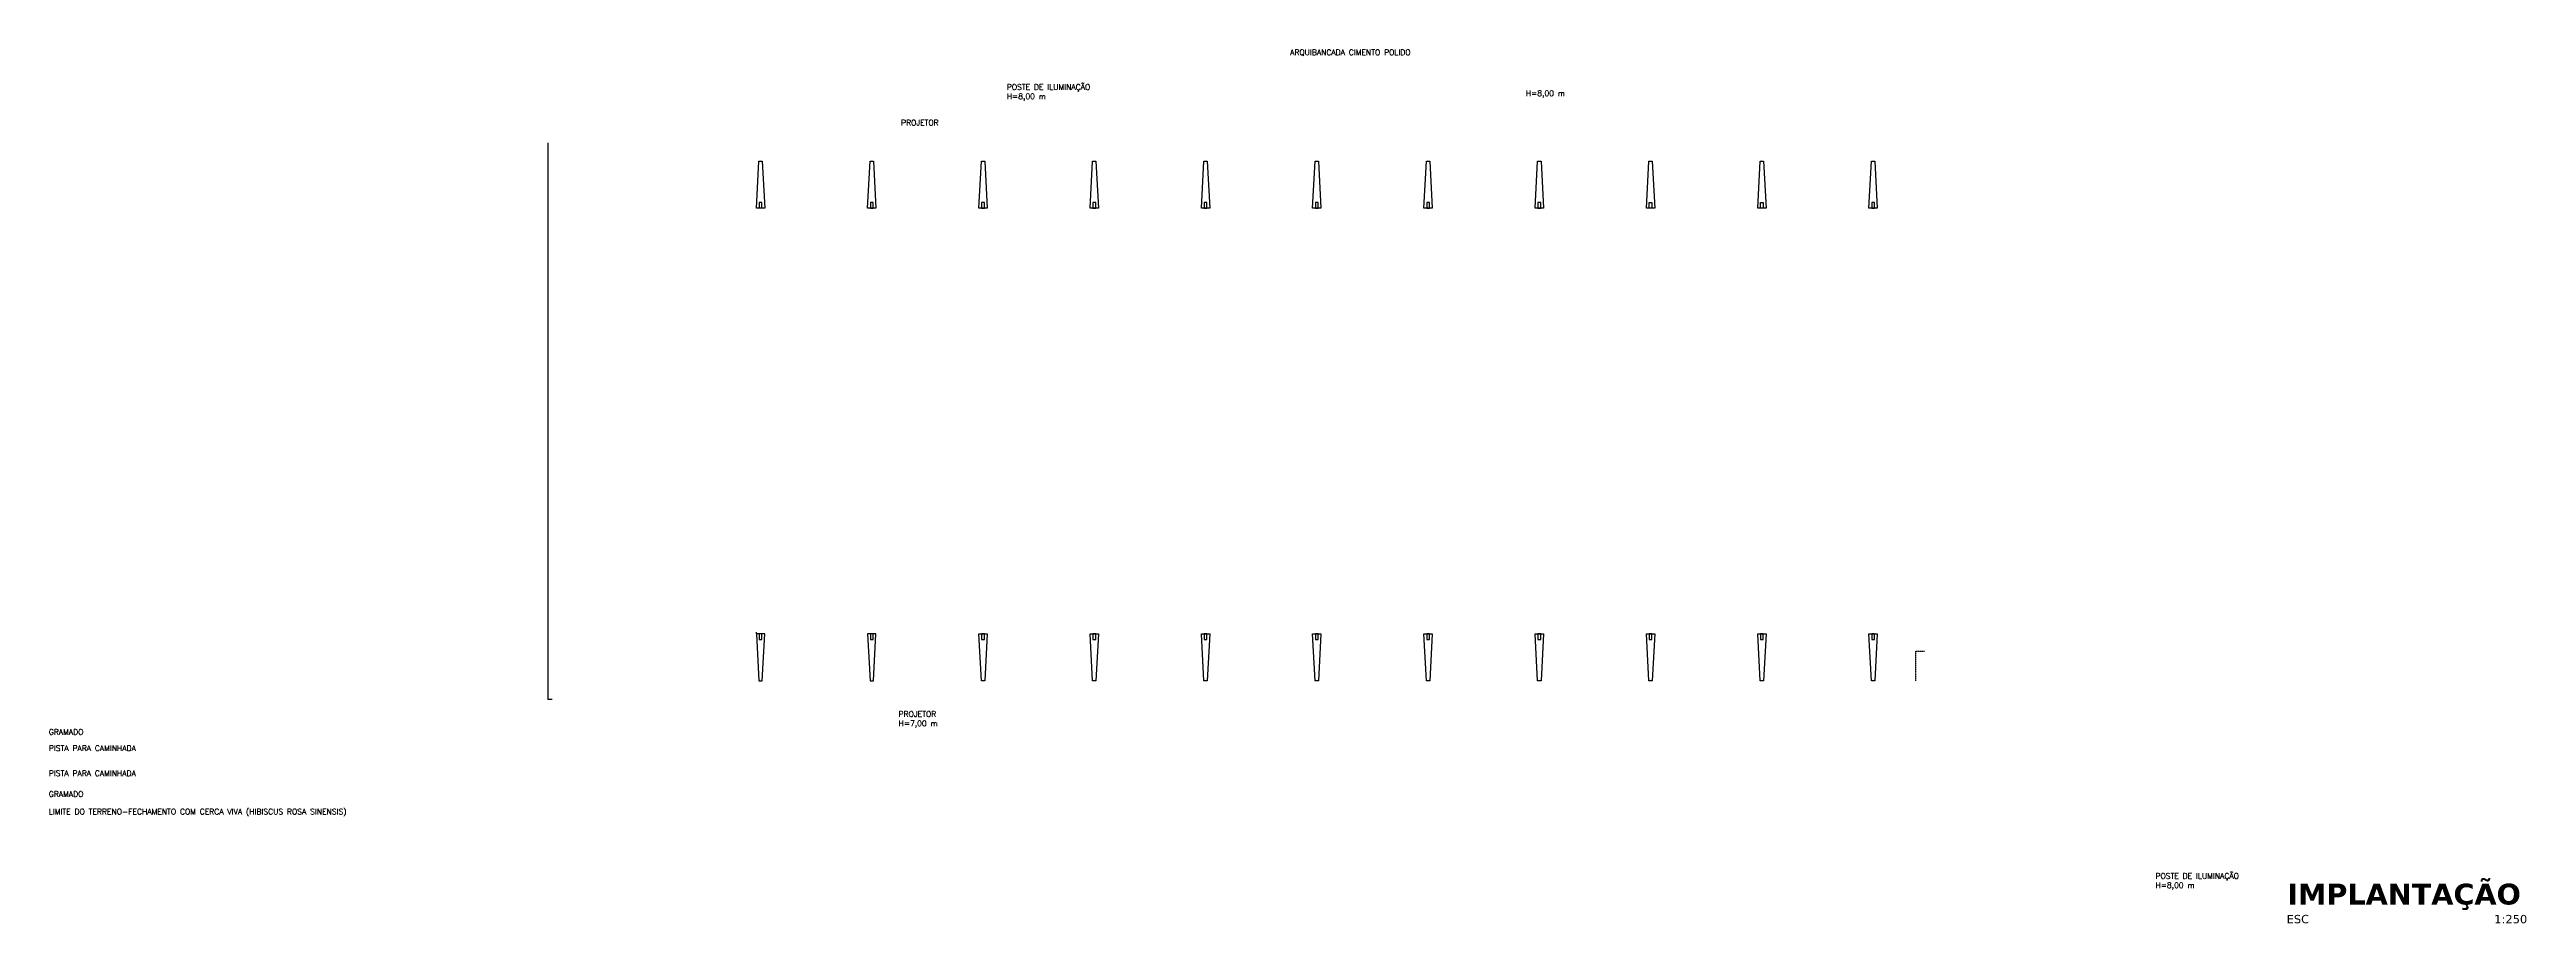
# Model space of a CAD drawing. Header units: millimetres. Extents: x -287396 to 401320, y -174247 to 142644.
# Drawn here: x -287396 to -153821, y -80604 to -33516 of the extents above; entities that cross this region are included whole.
import ezdxf
from ezdxf.enums import TextEntityAlignment as Align

# ---------------------------------------------------------------- set-up
doc = ezdxf.new("R2010")
doc.units = ezdxf.units.MM
doc.header["$LTSCALE"] = 2.5
doc.linetypes.add('HIDDEN', pattern=[0.375, 0.25, -0.125])
doc.linetypes.add('HIDDENX2', pattern=[0.75, 0.5, -0.25])
for name, color, linetype in [('ARQ-CTA', 1, 'Continuous'), ('ARQ-TXT', 2, 'Continuous'), ('PAREDE', 4, 'Continuous'), ('PILAR', 160, 'Continuous'), ('PROJ COBERTA', 8, 'HIDDENX2'), ('TITULO', 2, 'Continuous'), ('TXAREA', 2, 'Continuous'), ('VISTA', 1, 'Continuous')]:
    doc.layers.add(name, color=color, linetype=linetype)
doc.styles.add('50-250', font='SIMPLEX.shx', dxfattribs={"height": 0.3})
doc.styles.add('AMB250', font='verdana.ttf')
doc.styles.add('TIT250', font='verdanab.ttf')
doc.dimstyles.new('50-250', dxfattribs={"dimscale": 2.5, "dimtxt": 0.3, "dimasz": 0.06, "dimexe": 0.2, "dimexo": 0.1, "dimgap": 0.1, "dimtad": 1, "dimzin": 5, "dimdsep": 46, "dimtxsty": '50-250', "dimblk": 'DOT', "dimcen": 0.06, "dimclrd": 1, "dimclre": 1, "dimclrt": 2, "dimadec": 0, "dimazin": 0, "dimtfac": 1, "dimtmove": 2, "dimatfit": 3, "dimldrblk": 'DOT', "dimfxl": 1, "dimtolj": 1, "dimtzin": 4, "dimarcsym": 0})

# ---------------------------------------------------------------- blocks, each defined once
blk = doc.blocks.new('_Dot')
at = {"color": 0, "linetype": 'ByBlock', "lineweight": -2}
blk.add_line((-0.5, 0), (-1, 0), dxfattribs=at)
at = {"color": 0, "linetype": 'ByBlock', "const_width": 0.5}
blk.add_lwpolyline([(-0.25, 0, 1), (0.25, 0, 1)], format="xyb", close=True, dxfattribs=at)
blk = doc.blocks.new('*D15')
at = {"layer": 'ARQ-CTA', "color": 1, "lineweight": -2}
for p, q in [((-260517, -38535), (-260517, -38535)), ((-260517, -38535), (-260517, -68535)), ((-260294, -68535), (-260518, -68535))]:
    blk.add_line(p, q, dxfattribs=at)
at = {"layer": 'DEFPOINTS', "color": 0}
for p in [(-260517, -38535), (-260517, -68535), (-260293, -68535)]:
    blk.add_point(p, dxfattribs=at)
at = {"layer": 'ARQ-CTA', "color": 1, "lineweight": -2, "xscale": 0.15, "yscale": 0.15, "zscale": 0.15}
for p, rotation in [((-260517, -38535), 90), ((-260517, -68535), 270)]:
    blk.add_blockref('_Dot', p, dxfattribs=dict(at, rotation=rotation))
at = {"layer": 'ARQ-CTA', "color": 2, "insert": (-260518, -53535), "char_height": 0.3, "attachment_point": 5, "rotation": 90, "style": '50-250'}
blk.add_mtext('\\A1;30000.00', dxfattribs=at)

msp = doc.modelspace()

# ---------------------------------------------------------------- linework, layer by layer
msp.add_line((-249279.24, -65005.111), (-249279.24, -64905.111))
at = {"layer": 'PAREDE'}
msp.add_line((-201104.24, -65005.111), (-200954.24, -65005.111), dxfattribs=at)
for points in [[(-248962.64, -39535.111), (-248829.24, -42065.111), (-249279.24, -42065.111), (-249145.84, -39535.111)], [(-242962.64, -39535.111), (-242829.24, -42065.111), (-243279.24, -42065.111), (-243145.84, -39535.111)], [(-237279.24, -42065.111), (-237145.84, -39535.111), (-236962.64, -39535.111), (-236829.24, -42065.111)], [(-231279.24, -42065.111), (-231145.84, -39535.111), (-230962.64, -39535.111), (-230829.24, -42065.111)], [(-224829.24, -42065.111), (-225279.24, -42065.111), (-225145.84, -39535.111), (-224962.64, -39535.111)], [(-218829.24, -42065.111), (-219279.24, -42065.111), (-219145.84, -39535.111), (-218962.64, -39535.111)], [(-212829.24, -42065.111), (-213279.24, -42065.111), (-213145.84, -39535.111), (-212962.64, -39535.111)], [(-207279.24, -42065.111), (-207145.84, -39535.111), (-206962.64, -39535.111), (-206829.24, -42065.111)], [(-201279.24, -42065.111), (-201145.84, -39535.111), (-200962.64, -39535.111), (-200829.24, -42065.111)], [(-189279.24, -42065.111), (-189145.84, -39535.111), (-188962.64, -39535.111), (-188829.24, -42065.111)], [(-248962.64, -67535.111), (-248829.24, -65005.111), (-249279.24, -65005.111), (-249145.84, -67535.111)], [(-242962.64, -67535.111), (-242829.24, -65005.111), (-243279.24, -65005.111), (-243145.84, -67535.111)], [(-236829.24, -65005.111), (-236962.64, -67535.111), (-237145.84, -67535.111), (-237279.24, -65005.111)], [(-230829.24, -65005.111), (-230962.64, -67535.111), (-231145.84, -67535.111), (-231279.24, -65005.111)], [(-224829.24, -65005.111), (-224962.64, -67535.111), (-225145.84, -67535.111), (-225279.24, -65005.111)], [(-219279.24, -65005.111), (-218829.24, -65005.111), (-218962.64, -67535.111), (-219145.84, -67535.111)], [(-213279.24, -65005.111), (-212829.24, -65005.111), (-212962.64, -67535.111), (-213145.84, -67535.111)], [(-206829.24, -65005.111), (-206962.64, -67535.111), (-207145.84, -67535.111), (-207279.24, -65005.111)], [(-194829.24, -65005.111), (-194962.64, -67535.111), (-195145.84, -67535.111), (-195279.24, -65005.111)], [(-188829.24, -65005.111), (-188962.64, -67535.111), (-189145.84, -67535.111), (-189279.24, -65005.111)]]:
    msp.add_lwpolyline(points, close=True, dxfattribs=at)
for points in [[(-194829.24, -42065.111), (-195279.24, -42065.111), (-195145.84, -39535.111), (-194962.64, -39535.111), (-194829.24, -42065.111)], [(-201145.84, -67535.111), (-201279.24, -65005.111), (-200829.24, -65005.111), (-200962.64, -67535.111), (-201145.84, -67535.111)]]:
    msp.add_lwpolyline(points, dxfattribs=at)
at = {"layer": 'PILAR'}
for p, q in [((-237129.24, -42065.111), (-236979.24, -42065.111)), ((-231129.24, -42065.111), (-230979.24, -42065.111)), ((-225129.24, -42065.111), (-224979.24, -42065.111)), ((-219129.24, -42065.111), (-218979.24, -42065.111)), ((-213129.24, -42065.111), (-212979.24, -42065.111)), ((-207129.24, -42065.111), (-206979.24, -42065.111))]:
    msp.add_line(p, q, dxfattribs=at)
for points in [[(-248979.24, -42065.111), (-248979.24, -41765.111), (-249129.24, -41765.111), (-249129.24, -42065.111)], [(-242979.24, -42065.111), (-242979.24, -41765.111), (-243129.24, -41765.111), (-243129.24, -42065.111), (-242979.24, -42065.111)], [(-236979.24, -42065.111), (-236979.24, -41765.111), (-237129.24, -41765.111), (-237129.24, -42065.111)], [(-230979.24, -42065.111), (-230979.24, -41765.111), (-231129.24, -41765.111), (-231129.24, -42065.111)], [(-224979.24, -42065.111), (-224979.24, -41765.111), (-225129.24, -41765.111), (-225129.24, -42065.111)], [(-218979.24, -42065.111), (-218979.24, -41765.111), (-219129.24, -41765.111), (-219129.24, -42065.111)], [(-212979.24, -42065.111), (-212979.24, -41765.111), (-213129.24, -41765.111), (-213129.24, -42065.111)], [(-206979.24, -42065.111), (-206979.24, -41765.111), (-207129.24, -41765.111), (-207129.24, -42065.111)], [(-201129.24, -42065.111), (-201129.24, -41765.111), (-200979.24, -41765.111), (-200979.24, -42069.055), (-201129.24, -42069.055)], [(-194979.032, -41765.111), (-194979.032, -42065.111), (-195129.032, -42065.111), (-195129.032, -41765.111), (-194979.032, -41765.111)], [(-189129.24, -42065.111), (-188979.24, -42065.111), (-188979.24, -41765.111), (-189129.24, -41765.111), (-189129.24, -42065.111)], [(-225129.24, -65005.111), (-225129.24, -65305.111)]]:
    msp.add_lwpolyline(points, dxfattribs=at)
for points in [[(-248979.24, -65005.111), (-249129.24, -65005.111), (-249129.24, -65305.111), (-248979.24, -65305.111)], [(-243129.24, -65005.111), (-243129.24, -65305.111), (-242979.24, -65305.111), (-242979.24, -65005.111)], [(-237129.24, -65005.111), (-237129.24, -65305.111), (-236979.24, -65305.111), (-236979.24, -65005.111)], [(-230979.24, -65005.111), (-231129.24, -65005.111), (-231129.24, -65305.111), (-230979.24, -65305.111)], [(-225129.24, -65305.111), (-224979.24, -65305.111), (-224979.24, -65005.111), (-225129.24, -65005.111)], [(-219129.24, -65005.111), (-219129.24, -65305.111), (-218979.24, -65305.111), (-218979.24, -65005.111)], [(-213129.24, -65005.111), (-213129.24, -65305.111), (-212979.24, -65305.111), (-212979.24, -65005.111)], [(-207129.24, -65005.111), (-207129.24, -65305.111), (-206979.24, -65305.111), (-206979.24, -65005.111)], [(-201129.24, -65005.111), (-201129.24, -65305.111), (-200979.24, -65305.111), (-200979.24, -65005.111)], [(-195129.24, -65005.111), (-195129.24, -65305.111), (-194979.24, -65305.111), (-194979.24, -65005.111)], [(-189129.24, -65005.111), (-189129.24, -65305.111), (-188979.24, -65305.111), (-188979.24, -65005.111)]]:
    msp.add_lwpolyline(points, close=True, dxfattribs=at)
at = {"layer": 'PROJ COBERTA', "linetype": 'HIDDEN'}
for q in [(-186279.032, -65935.111), (-186762.64, -67535.111)]:
    msp.add_line((-186762.64, -65935.111), q, dxfattribs=at)
at = {"layer": 'VISTA'}
msp.add_line((-200882.148, -42065.111), (-200882.148, -42065.111), dxfattribs=at)

# ---------------------------------------------------------------- texts
at = {"layer": 'ARQ-TXT', "style": '50-250'}
msp.add_text('ARQUIBANCADA CIMENTO POLIDO', height=300, dxfattribs=at).set_placement((-217245.359, -33665.873), align=Align.MIDDLE_CENTER)
for s, p in [('POSTE DE ILUMINAÇÃO', (-235773.107, -35685.42)), ('H=8,00 m', (-235773.107, -36187.144)), ('H=8,00 m', (-207782.744, -36020.185)), ('PROJETOR', (-241476.047, -37606.95)), ('PROJETOR', (-241610.047, -69473.272)), ('H=7,00 m', (-241610.047, -69974.996)), ('POSTE DE ILUMINAÇÃO', (-173827.358, -78196.168)), ('H=8,00 m', (-173827.358, -78697.892))]:
    msp.add_text(s, height=300, dxfattribs=at).set_placement(p)
at = {"layer": 'ARQ-TXT', "char_height": 300, "style": '50-250'}
for s, insert, width, attachment_point in [('GRAMADO', (-287434.26, -70285.111), 7526.94467, 4), ('PISTA PARA CAMINHADA', (-287434.26, -71160.111), 7526.94467, 4), ('PISTA PARA CAMINHADA', (-287434.26, -72510.111), 7526.94467, 4), ('GRAMADO', (-287434.26, -73635.111), 7526.94467, 4), ('LIMITE DO TERRENO-FECHAMENTO COM CERCA VIVA (HIBISCUS ROSA SINENSIS)', (-287434.26, -74430.19), 20084.01717, 1)]:
    msp.add_mtext(s, dxfattribs=dict(at, insert=insert, width=width, attachment_point=attachment_point))
at = {"layer": 'TITULO', "style": 'TIT250'}
msp.add_text('IMPLANTAÇÃO', height=1125, dxfattribs=at).set_placement((-166718.2, -79586.098))
at = {"layer": 'TXAREA', "style": 'AMB250'}
for s, p in [('ESC', (-166754.937, -80595.213)), ('1:250', (-155559.316, -80595.213))]:
    msp.add_text(s, height=450, dxfattribs=at).set_placement(p)

# ---------------------------------------------------------------- dimensions: what is measured, and where the dimension line sits
at = {"layer": 'ARQ-CTA'}
dim = msp.add_linear_dim(base=(-260517.162, -68535.111), p1=(-260517.162, -38535.111), p2=(-260293.336, -68535.111), angle=90, dimstyle='50-250', override={"dimfxl": 0.01}, dxfattribs=at)
dim.commit()
dim.dimension.update_dxf_attribs({"geometry": '*D15', "text_midpoint": (-260517.562, -53535.111)})

doc.saveas('drawing.dxf')
